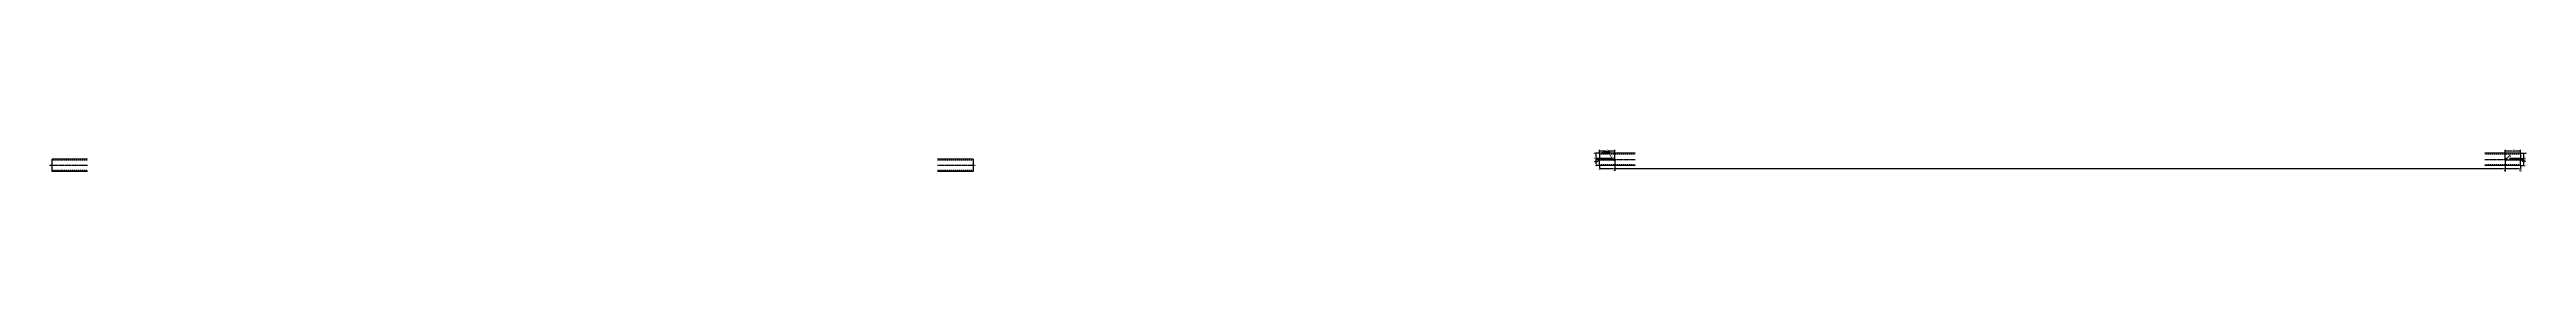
# Model space of a CAD drawing. Header units: millimetres. Extents: x 105 to 24312, y 5 to 225.
import ezdxf

# ---------------------------------------------------------------- set-up
doc = ezdxf.new("R2010")
doc.units = ezdxf.units.MM
doc.linetypes.add('DXK_LINE_DOT2', pattern=[3.9198, 1.9599, -1.9599])
doc.linetypes.add('DXK_LINE_DOT3', pattern=[5.9187, 2.979, -0.9799, 0.9799, -0.9799])
for name, color, linetype in [('MÅLSÆTNING', 7, 'Continuous'), ('STÅL', 7, 'Continuous'), ('TEKST', 7, 'Continuous')]:
    doc.layers.add(name, color=color, linetype=linetype)
doc.styles.add('Arial Narrow', font='ARIALN.TTF', dxfattribs={"height": 0.2})

msp = doc.modelspace()

# ---------------------------------------------------------------- hatches: boundary and pattern name
at = {"layer": 'MÅLSÆTNING', "linetype": 'Continuous'}
msp.add_hatch(color=7, dxfattribs=at).paths.add_polyline_path([(15390, 130), (15398, 120), (15388, 128)])

# ---------------------------------------------------------------- linework, layer by layer
at = {"layer": 'MÅLSÆTNING', "color": 7, "linetype": 'Continuous'}
for p, q in [((15250, 186), (15198, 186)), ((15250, 135), (15204, 135)), ((15222, 182), (15219, 190)), ((15219, 138), (15222, 131)), ((15220, 135), (15220, 186)), ((15398, 120), (15356, 163)), ((24108, 213), (24101, 210)), ((24105, 129), (24105, 219)), ((24105, 211), (24253, 211)), ((24249, 210), (24256, 213)), ((24253, 189), (24253, 219))]:
    msp.add_line(p, q, dxfattribs=at)
msp.add_arc((15392, 126), 8.5, 270, 360, dxfattribs=at)
at = {"layer": 'STÅL', "color": 7, "linetype": 'DXK_LINE_DOT3'}
for p, q in [((105, 68), (477, 68)), ((8782, 68), (9155, 68)), ((15228, 126), (15600, 126)), ((23905, 126), (24278, 126))]:
    msp.add_line(p, q, dxfattribs=at)
at = {"layer": 'STÅL', "color": 2, "linetype": 'Continuous'}
for p, q in [((477, 128), (130, 128)), ((130, 8), (130, 128)), ((477, 8), (130, 8)), ((9130, 128), (8782, 128)), ((9130, 8), (8782, 8)), ((9130, 128), (9130, 108)), ((9130, 108), (9130, 27)), ((9130, 27), (9130, 8)), ((15253, 186), (15253, 135)), ((15600, 186), (15253, 186)), ((15392, 135), (15253, 135)), ((15253, 86), (15253, 118)), ((15392, 118), (15253, 118)), ((15253, 66), (15253, 86)), ((15600, 66), (15253, 66)), ((15395, 134), (15392, 135)), ((15392, 118), (15395, 118)), ((24253, 186), (23905, 186)), ((24253, 66), (23905, 66)), ((24113, 135), (24110, 134)), ((24110, 118), (24113, 118)), ((24253, 135), (24113, 135)), ((24253, 118), (24113, 118)), ((24253, 186), (24253, 166)), ((24253, 166), (24253, 135)), ((24253, 66), (24253, 118))]:
    msp.add_line(p, q, dxfattribs=at)
at = {"layer": 'STÅL', "color": 7, "linetype": 'DXK_LINE_DOT2'}
for p, q in [((477, 120), (130, 120)), ((477, 16), (130, 16)), ((278, 120), (278, 128)), ((278, 8), (278, 16)), ((9130, 120), (8782, 120)), ((9130, 16), (8782, 16)), ((8982, 120), (8982, 128)), ((8982, 8), (8982, 16)), ((9130, 8), (9130, 20)), ((15600, 178), (15253, 178)), ((15253, 68), (15253, 86)), ((15600, 74), (15253, 74)), ((24253, 178), (23905, 178)), ((24253, 74), (23905, 74)), ((24253, 185), (24253, 166))]:
    msp.add_line(p, q, dxfattribs=at)
at = {"layer": 'STÅL', "color": 2, "linetype": 'Continuous'}
for centre, start, end in [((15392, 126), 292.5, 67.5), ((24113, 126), 112.5, 247.5)]:
    msp.add_arc(centre, 8.5, start, end, dxfattribs=at)

# ---------------------------------------------------------------- next in the draw order: wipeouts: each hides what was drawn before it
at = {"color": 0, "linetype": 'Continuous'}
msp.add_wipeout([(15218, 188), (15218, 202), (15196, 202), (15196, 188)], dxfattribs=at).dxf.layer = 'MÅLSÆTNING'
at = {"color": 0}
for points in [[(15388, 133), (15398, 143), (15372, 169), (15362, 159)], [(24188, 213), (24188, 225), (24169, 225), (24169, 213)]]:
    msp.add_wipeout(points, dxfattribs=at).dxf.layer = 'MÅLSÆTNING'

# ---------------------------------------------------------------- next in the draw order: hatches: boundary and pattern name
at = {"layer": 'MÅLSÆTNING', "linetype": 'Continuous'}
msp.add_hatch(color=7, dxfattribs=at).paths.add_polyline_path([(24117, 128), (24107, 120), (24115, 130)])

# ---------------------------------------------------------------- next in the draw order: linework, layer by layer
at = {"layer": 'MÅLSÆTNING', "color": 7, "linetype": 'Continuous'}
for p, q in [((15256, 213), (15249, 210)), ((15256, 38), (15249, 35)), ((15253, 189), (15253, 219)), ((15253, 211), (15401, 211)), ((15253, 64), (15253, 26)), ((15253, 36), (15401, 36)), ((15397, 210), (15404, 213)), ((15397, 35), (15404, 38)), ((15401, 129), (15401, 219)), ((24107, 120), (24153, 166)), ((24289, 182), (24286, 190)), ((24286, 138), (24289, 131)), ((24287, 135), (24287, 186))]:
    msp.add_line(p, q, dxfattribs=at)
msp.add_arc((24113, 126), 8.5, 180, 270, dxfattribs=at)

# ---------------------------------------------------------------- next in the draw order: texts
at = {"layer": 'MÅLSÆTNING', "color": 3, "linetype": 'Continuous', "style": 'Arial Narrow'}
msp.add_text('120', height=9.54, dxfattribs=at).set_placement((15198, 190))
at = {"layer": 'MÅLSÆTNING', "color": 3, "style": 'Arial Narrow'}
msp.add_text('R 8.50', height=9.54, rotation=-45.0001, dxfattribs=at).set_placement((15365, 159))
msp.add_text('148', height=8.35, dxfattribs=at).set_placement((24171, 215))

# ---------------------------------------------------------------- next in the draw order: wipeouts: each hides what was drawn before it
at = {"color": 0, "linetype": 'Continuous'}
msp.add_wipeout([(15251, 34), (15237, 34), (15237, 24), (15251, 24)], dxfattribs=at).dxf.layer = 'MÅLSÆTNING'
at = {"color": 0}
for points in [[(15336, 213), (15336, 225), (15317, 225), (15317, 213)], [(24159, 150), (24149, 160), (24124, 134), (24134, 124)]]:
    msp.add_wipeout(points, dxfattribs=at).dxf.layer = 'MÅLSÆTNING'

# ---------------------------------------------------------------- next in the draw order: linework, layer by layer
at = {"layer": 'MÅLSÆTNING', "color": 7, "linetype": 'Continuous'}
for p, q in [((15204, 105), (15233, 105)), ((15250, 66), (15210, 66)), ((15222, 101), (15219, 109)), ((15219, 70), (15222, 62)), ((15220, 66), (15220, 105)), ((15233, 105), (15245, 118)), ((15245, 118), (15250, 118)), ((15401, 124), (15401, 14)), ((24101, 35), (24108, 38)), ((24105, 124), (24105, 8)), ((24249, 35), (24256, 38)), ((24253, 64), (24253, 8)), ((24255, 186), (24310, 186)), ((24255, 135), (24304, 135))]:
    msp.add_line(p, q, dxfattribs=at)

# ---------------------------------------------------------------- next in the draw order: texts
at = {"layer": 'MÅLSÆTNING', "color": 3, "linetype": 'Continuous', "style": 'Arial Narrow'}
msp.add_text('0', height=9.54, rotation=90.0002, dxfattribs=at).set_placement((15249, 26))
at = {"layer": 'MÅLSÆTNING', "color": 3, "style": 'Arial Narrow'}
msp.add_text('148', height=8.35, dxfattribs=at).set_placement((15319, 215))
msp.add_text('R 8.50', height=9.54, rotation=45.0001, dxfattribs=at).set_placement((24134, 127))

# ---------------------------------------------------------------- next in the draw order: wipeouts: each hides what was drawn before it
at = {"color": 0, "linetype": 'Continuous'}
for points in [[(15218, 107), (15218, 121), (15202, 121), (15202, 107)], [(15399, 34), (15385, 34), (15385, 12), (15399, 12)], [(24312, 188), (24312, 202), (24289, 202), (24289, 188)]]:
    msp.add_wipeout(points, dxfattribs=at).dxf.layer = 'MÅLSÆTNING'

# ---------------------------------------------------------------- next in the draw order: linework, layer by layer
at = {"layer": 'MÅLSÆTNING', "color": 7, "linetype": 'Continuous'}
for p, q in [((15404, 38), (15397, 35)), ((15401, 124), (15401, 14)), ((15401, 36), (24105, 36))]:
    msp.add_line(p, q, dxfattribs=at)

# ---------------------------------------------------------------- next in the draw order: texts
at = {"layer": 'MÅLSÆTNING', "color": 3, "linetype": 'Continuous', "style": 'Arial Narrow'}
msp.add_text('148', height=9.54, rotation=90.0002, dxfattribs=at).set_placement((15397, 14))
msp.add_text('120', height=9.54, dxfattribs=at).set_placement((24291, 190))

# ---------------------------------------------------------------- next in the draw order: wipeouts: each hides what was drawn before it
at = {"color": 0, "linetype": 'Continuous'}
msp.add_wipeout([(15218, 68), (15218, 82), (15208, 82), (15208, 68)], dxfattribs=at).dxf.layer = 'MÅLSÆTNING'

# ---------------------------------------------------------------- next in the draw order: linework, layer by layer
at = {"layer": 'MÅLSÆTNING', "color": 7, "linetype": 'Continuous'}
for p, q in [((15250, 135), (15204, 135)), ((15204, 105), (15233, 105)), ((15219, 138), (15222, 131)), ((15222, 101), (15219, 109)), ((15220, 105), (15220, 135)), ((15233, 105), (15245, 118)), ((15245, 118), (15250, 118))]:
    msp.add_line(p, q, dxfattribs=at)

# ---------------------------------------------------------------- next in the draw order: texts
at = {"layer": 'MÅLSÆTNING', "color": 3, "linetype": 'Continuous', "style": 'Arial Narrow'}
for s, p in [('52', (15204, 109)), ('0', (15210, 70))]:
    msp.add_text(s, height=9.54, dxfattribs=at).set_placement(p)

# ---------------------------------------------------------------- next in the draw order: wipeouts: each hides what was drawn before it
at = {"color": 0, "linetype": 'Continuous'}
msp.add_wipeout([(24103, 34), (24089, 34), (24089, 5), (24103, 5)], dxfattribs=at).dxf.layer = 'MÅLSÆTNING'

# ---------------------------------------------------------------- next in the draw order: linework, layer by layer
at = {"layer": 'MÅLSÆTNING', "color": 7, "linetype": 'Continuous'}
for p, q in [((24108, 38), (24101, 35)), ((24105, 124), (24105, 8)), ((24105, 36), (24253, 36))]:
    msp.add_line(p, q, dxfattribs=at)

# ---------------------------------------------------------------- next in the draw order: texts
at = {"layer": 'MÅLSÆTNING', "color": 3, "linetype": 'Continuous', "style": 'Arial Narrow'}
msp.add_text('8852', height=9.54, rotation=90.0002, dxfattribs=at).set_placement((24101, 8))

# ---------------------------------------------------------------- next in the draw order: wipeouts: each hides what was drawn before it
at = {"color": 0, "linetype": 'Continuous'}
msp.add_wipeout([(15218, 137), (15218, 151), (15202, 151), (15202, 137)], dxfattribs=at).dxf.layer = 'MÅLSÆTNING'

# ---------------------------------------------------------------- next in the draw order: texts
at = {"layer": 'MÅLSÆTNING', "color": 3, "linetype": 'Continuous', "style": 'Arial Narrow'}
msp.add_text('69', height=9.54, dxfattribs=at).set_placement((15204, 139))

# ---------------------------------------------------------------- next in the draw order: wipeouts: each hides what was drawn before it
at = {"color": 0, "linetype": 'Continuous'}
msp.add_wipeout([(24251, 34), (24237, 34), (24237, 5), (24251, 5)], dxfattribs=at).dxf.layer = 'MÅLSÆTNING'

# ---------------------------------------------------------------- next in the draw order: linework, layer by layer
at = {"layer": 'MÅLSÆTNING', "color": 7, "linetype": 'Continuous'}
for p, q in [((24262, 118), (24255, 118)), ((24255, 66), (24298, 66)), ((24275, 105), (24262, 118)), ((24304, 105), (24275, 105)), ((24289, 101), (24286, 109)), ((24286, 70), (24289, 62)), ((24287, 66), (24287, 105))]:
    msp.add_line(p, q, dxfattribs=at)

# ---------------------------------------------------------------- next in the draw order: texts
at = {"layer": 'MÅLSÆTNING', "color": 3, "linetype": 'Continuous', "style": 'Arial Narrow'}
msp.add_text('9000', height=9.54, rotation=90.0002, dxfattribs=at).set_placement((24249, 8))

# ---------------------------------------------------------------- next in the draw order: wipeouts: each hides what was drawn before it
at = {"color": 0}
msp.add_wipeout([(15301, 188), (15301, 197), (15285, 197), (15285, 188)], dxfattribs=at).dxf.layer = 'TEKST'

# ---------------------------------------------------------------- next in the draw order: wipeouts: each hides what was drawn before it
at = {"color": 0, "linetype": 'Continuous'}
msp.add_wipeout([(24306, 107), (24306, 121), (24289, 121), (24289, 107)], dxfattribs=at).dxf.layer = 'MÅLSÆTNING'
at = {"color": 0}
msp.add_wipeout([(15301, 188), (15301, 197), (15285, 197), (15285, 188)], dxfattribs=at).dxf.layer = 'TEKST'

# ---------------------------------------------------------------- next in the draw order: wipeouts: each hides what was drawn before it
at = {"color": 0, "linetype": 'Continuous'}
msp.add_wipeout([(24300, 68), (24300, 82), (24289, 82), (24289, 68)], dxfattribs=at).dxf.layer = 'MÅLSÆTNING'
at = {"color": 0}
msp.add_wipeout([(15353, 188), (15353, 194), (15303, 194), (15303, 188)], dxfattribs=at).dxf.layer = 'TEKST'

# ---------------------------------------------------------------- next in the draw order: linework, layer by layer
at = {"layer": 'MÅLSÆTNING', "color": 7, "linetype": 'Continuous'}
for p, q in [((24255, 135), (24304, 135)), ((24262, 118), (24255, 118)), ((24275, 105), (24262, 118)), ((24304, 105), (24275, 105)), ((24286, 138), (24289, 131)), ((24289, 101), (24286, 109)), ((24287, 105), (24287, 135))]:
    msp.add_line(p, q, dxfattribs=at)

# ---------------------------------------------------------------- next in the draw order: texts
at = {"layer": 'MÅLSÆTNING', "color": 3, "linetype": 'Continuous', "style": 'Arial Narrow'}
for s, p in [('52', (24291, 109)), ('0', (24291, 70))]:
    msp.add_text(s, height=9.54, dxfattribs=at).set_placement(p)

# ---------------------------------------------------------------- next in the draw order: wipeouts: each hides what was drawn before it
at = {"color": 0}
msp.add_wipeout([(15353, 188), (15353, 194), (15303, 194), (15303, 188)], dxfattribs=at).dxf.layer = 'TEKST'

# ---------------------------------------------------------------- next in the draw order: linework, layer by layer
at = {"layer": 'TEKST', "color": 7, "linetype": 'Continuous'}
for p, q in [((15284, 198), (15355, 198)), ((15284, 186), (15284, 198)), ((15284, 186), (15355, 186)), ((15355, 186), (15355, 198))]:
    msp.add_line(p, q, dxfattribs=at)

# ---------------------------------------------------------------- next in the draw order: texts
at = {"layer": 'TEKST', "color": 3, "style": 'Arial Narrow'}
for s, height, p in [('x15', 8.35, (15285, 188)), ('RHS120X120X8', 5.97, (15303, 188))]:
    msp.add_text(s, height=height, dxfattribs=at).set_placement(p)

# ---------------------------------------------------------------- next in the draw order: wipeouts: each hides what was drawn before it
at = {"color": 0, "linetype": 'Continuous'}
msp.add_wipeout([(24306, 137), (24306, 151), (24289, 151), (24289, 137)], dxfattribs=at).dxf.layer = 'MÅLSÆTNING'

# ---------------------------------------------------------------- next in the draw order: texts
at = {"layer": 'MÅLSÆTNING', "color": 3, "linetype": 'Continuous', "style": 'Arial Narrow'}
msp.add_text('69', height=9.54, dxfattribs=at).set_placement((24291, 139))

doc.saveas('drawing.dxf')
